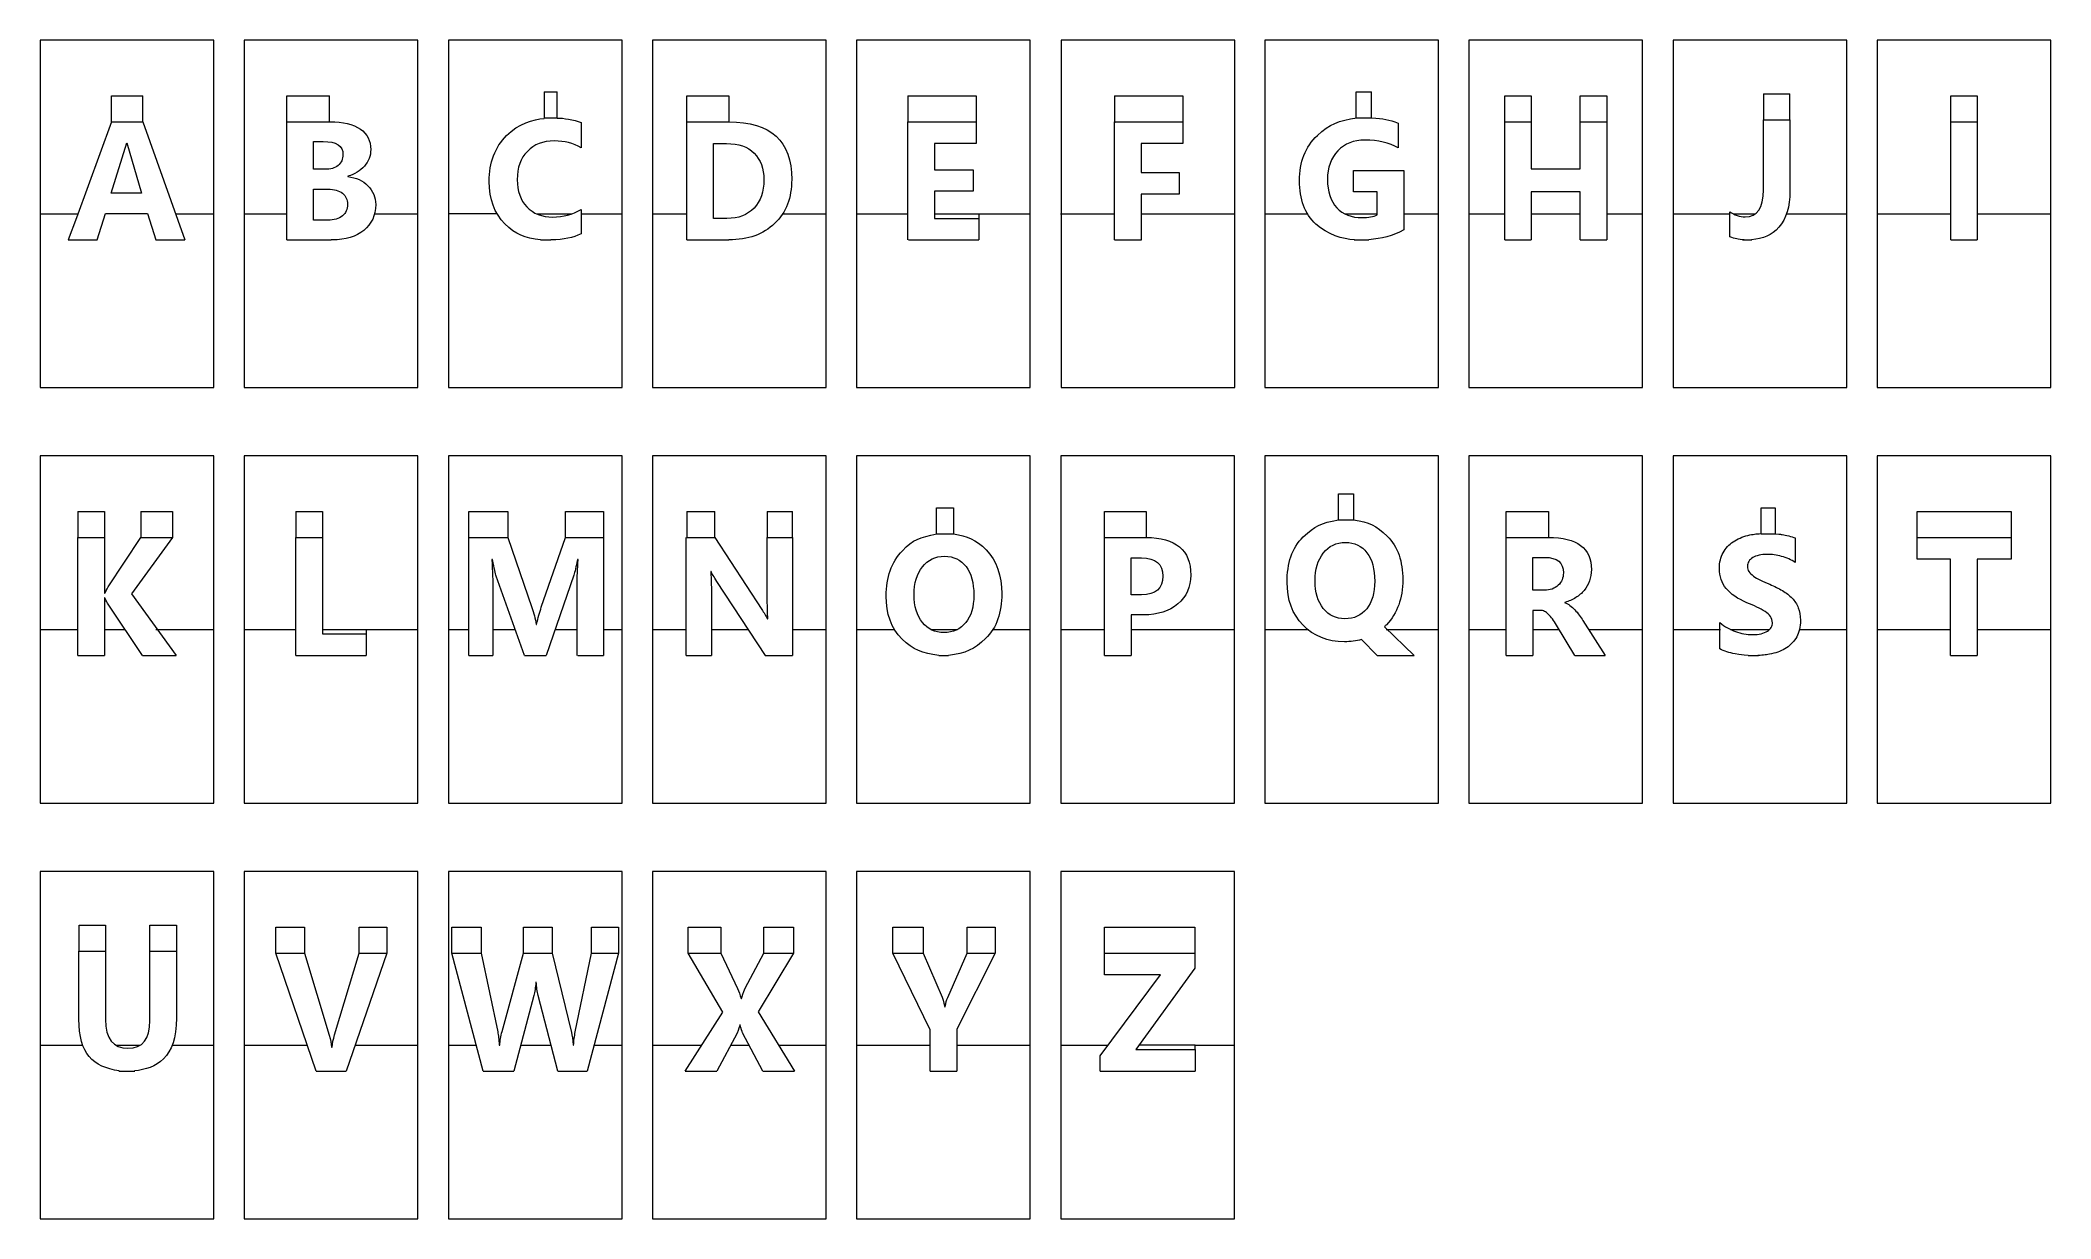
# Model space of a CAD drawing. Header units: centimetres. Extents: x 32.1 to 90.9, y -20.4 to 14.1.
import ezdxf

# ---------------------------------------------------------------- set-up
doc = ezdxf.new("R2010")
doc.units = ezdxf.units.CM
doc.header["$MEASUREMENT"] = 0
doc.layers.add('layer 1', color=7, linetype='Continuous')

msp = doc.modelspace()

# ---------------------------------------------------------------- linework, layer by layer
at = {"layer": 'layer 1', "color": 250, "lineweight": 20}
for points in [[(32.08187, 3.92493), (37.16187, 3.92493), (37.16187, 14.08493), (32.08187, 14.08493), (32.08187, 3.92493)], [(38.05492, 3.92493), (43.13492, 3.92493), (43.13492, 14.08493), (38.05492, 14.08493), (38.05492, 3.92493)], [(44.02797, 3.92493), (49.10797, 3.92493), (49.10797, 14.08493), (44.02797, 14.08493), (44.02797, 3.92493)], [(50.00102, 3.92493), (55.08102, 3.92493), (55.08102, 14.08493), (50.00102, 14.08493), (50.00102, 3.92493)], [(55.97407, 3.92493), (61.05407, 3.92493), (61.05407, 14.08493), (55.97407, 14.08493), (55.97407, 3.92493)], [(61.95688, 3.92493), (67.03688, 3.92493), (67.03688, 14.08493), (61.95688, 14.08493), (61.95688, 3.92493)], [(67.92016, 3.92493), (73.00016, 3.92493), (73.00016, 14.08493), (67.92016, 14.08493), (67.92016, 3.92493)], [(73.89321, 3.92493), (78.97321, 3.92493), (78.97321, 14.08493), (73.89321, 14.08493), (73.89321, 3.92493)], [(79.86626, 3.92493), (84.94626, 3.92493), (84.94626, 14.08493), (79.86626, 14.08493), (79.86626, 3.92493)], [(85.83931, 3.92493), (90.91931, 3.92493), (90.91931, 14.08493), (85.83931, 14.08493), (85.83931, 3.92493)], [(32.08187, -8.23643), (37.16187, -8.23643), (37.16187, 1.92357), (32.08187, 1.92357), (32.08187, -8.23643)], [(38.05492, -8.23643), (43.13492, -8.23643), (43.13492, 1.92357), (38.05492, 1.92357), (38.05492, -8.23643)], [(44.02797, -8.23643), (49.10797, -8.23643), (49.10797, 1.92357), (44.02797, 1.92357), (44.02797, -8.23643)], [(50.00102, -8.23643), (55.08102, -8.23643), (55.08102, 1.92357), (50.00102, 1.92357), (50.00102, -8.23643)], [(55.97407, -8.23643), (61.05407, -8.23643), (61.05407, 1.92357), (55.97407, 1.92357), (55.97407, -8.23643)], [(61.94711, -8.23643), (67.02711, -8.23643), (67.02711, 1.92357), (61.94711, 1.92357), (61.94711, -8.23643)], [(67.92016, -8.23643), (73.00016, -8.23643), (73.00016, 1.92357), (67.92016, 1.92357), (67.92016, -8.23643)], [(73.89321, -8.23643), (78.97321, -8.23643), (78.97321, 1.92357), (73.89321, 1.92357), (73.89321, -8.23643)], [(79.86626, -8.23643), (84.94626, -8.23643), (84.94626, 1.92357), (79.86626, 1.92357), (79.86626, -8.23643)], [(85.83931, -8.23643), (90.91931, -8.23643), (90.91931, 1.92357), (85.83931, 1.92357), (85.83931, -8.23643)], [(32.08187, -20.39778), (37.16187, -20.39778), (37.16187, -10.23778), (32.08187, -10.23778), (32.08187, -20.39778)], [(38.05492, -20.39778), (43.13492, -20.39778), (43.13492, -10.23778), (38.05492, -10.23778), (38.05492, -20.39778)], [(44.02797, -20.39778), (49.10797, -20.39778), (49.10797, -10.23778), (44.02797, -10.23778), (44.02797, -20.39778)], [(50.00101, -20.39778), (55.08101, -20.39778), (55.08101, -10.23778), (50.00101, -10.23778), (50.00101, -20.39778)], [(55.97406, -20.39778), (61.05406, -20.39778), (61.05406, -10.23778), (55.97406, -10.23778), (55.97406, -20.39778)], [(61.94711, -20.39778), (67.02711, -20.39778), (67.02711, -10.23778), (61.94711, -10.23778), (61.94711, -20.39778)]]:
    msp.add_lwpolyline(points, close=True, dxfattribs=at)
for points in [[(34.16467, 11.69733), (34.16467, 11.69733), (34.16467, 12.45933), (34.16467, 12.45933)], [(35.08754, 11.69733), (35.08754, 11.69733), (35.08754, 12.45933), (35.08754, 12.45933)], [(39.29952, 11.69733), (39.29952, 11.69733), (39.29952, 12.45933), (39.29952, 12.45933)], [(40.54412, 11.69733), (40.54412, 11.69733), (40.54412, 12.45933), (40.54412, 12.45933)], [(46.83044, 12.57786), (46.83044, 12.57786), (46.83044, 11.79893), (46.83044, 11.79893)], [(47.21144, 11.80739), (47.21144, 11.80739), (47.21144, 12.57786), (47.21144, 12.57786)], [(51.00855, 11.69733), (51.00855, 11.69733), (51.00855, 12.45933), (51.00855, 12.45933)], [(52.23622, 12.45933), (52.23622, 12.45933), (52.23622, 11.69733), (52.23622, 11.69733)], [(57.47267, 12.45933), (57.47267, 12.45933), (57.47267, 11.69733), (57.47267, 11.69733)], [(59.4708, 12.45933), (59.4708, 12.45933), (59.4708, 11.69733), (59.4708, 11.69733)], [(63.51792, 12.45961), (63.51792, 12.45961), (63.51792, 11.6685), (63.51792, 11.6685)], [(65.51539, 12.45961), (65.51539, 12.45961), (65.51539, 11.69761), (65.51539, 11.69761)], [(70.58888, 11.8117), (70.58888, 11.8117), (70.58888, 12.57803), (70.58888, 12.57803)], [(71.03777, 11.81603), (71.03777, 11.81603), (71.03777, 12.57803), (71.03777, 12.57803)], [(74.93819, 11.69761), (74.93819, 11.69761), (74.93819, 12.45961), (74.93819, 12.45961)], [(75.71695, 12.45961), (75.71695, 12.45961), (75.71695, 11.69761), (75.71695, 11.69761)], [(77.14783, 11.69761), (77.14783, 11.69761), (77.14947, 12.45961), (77.14947, 12.45961)], [(77.92823, 12.45961), (77.92823, 12.45961), (77.92823, 11.69761), (77.92823, 11.69761)], [(82.50864, 12.51964), (82.50864, 12.51964), (82.50864, 11.75764), (82.50864, 11.75764)], [(83.28411, 11.75764), (83.28411, 11.75764), (83.28411, 12.51964), (83.28411, 12.51964)], [(87.98993, 8.24294), (87.98993, 8.24294), (87.98993, 12.45961), (87.98993, 12.45961)], [(88.76869, 12.45961), (88.76869, 12.45961), (88.76869, 8.24294), (88.76869, 8.24294)], [(35.08754, 11.69733), (35.08754, 11.69733), (36.31521, 8.24293), (36.31521, 8.24293)], [(39.29952, 8.24293), (39.29952, 8.24293), (39.29952, 11.69733), (39.29952, 11.69733)], [(51.00855, 8.24293), (51.00855, 8.24293), (51.00855, 11.69733), (51.00855, 11.69733)], [(57.47267, 8.24293), (57.47267, 8.24293), (57.47267, 11.69733), (57.47267, 11.69733)], [(74.93819, 8.24294), (74.93819, 8.24294), (74.93819, 11.69761), (74.93819, 11.69761)], [(77.92823, 11.69761), (77.92823, 11.69761), (77.92823, 8.24294), (77.92823, 8.24294)], [(46.61877, 9.00493), (46.61877, 9.00493), (47.62631, 9.00493), (47.62631, 9.00493)], [(70.26403, 9.00494), (70.26403, 9.00494), (71.20767, 9.00494), (71.20767, 9.00494)], [(75.71695, 9.00494), (75.71695, 9.00494), (77.14783, 9.00494), (77.14783, 9.00494)], [(81.62314, 9.00494), (81.62314, 9.00494), (82.27501, 9.00494), (82.27501, 9.00494)], [(70.07088, 0.05529), (70.07088, 0.05529), (70.07088, 0.81729), (70.07088, 0.81729)], [(70.51526, 0.81729), (70.51526, 0.81729), (70.51526, 0.05529), (70.51526, 0.05529)], [(33.18564, 0.29825), (33.18564, 0.29825), (33.18564, -0.46375), (33.18564, -0.46375)], [(33.9644, 0.29825), (33.9644, 0.29825), (33.9644, -0.46375), (33.9644, -0.46375)], [(35.02689, 0.29825), (35.02689, 0.29825), (35.02689, -0.46375), (35.02689, -0.46375)], [(35.95447, 0.29825), (35.95447, 0.29825), (35.95447, -0.46375), (35.95447, -0.46375)], [(39.56618, 0.29825), (39.56618, 0.29825), (39.56618, -0.46375), (39.56618, -0.46375)], [(40.34492, 0.29825), (40.34492, 0.29825), (40.34492, -0.46375), (40.34492, -0.46375)], [(44.62562, -0.46375), (44.62562, -0.46375), (44.62562, 0.29825), (44.62562, 0.29825)], [(45.76536, 0.29825), (45.76536, 0.29825), (45.76536, -0.46375), (45.76536, -0.46375)], [(47.45202, -0.46375), (47.45202, -0.46375), (47.45202, 0.29825), (47.45202, 0.29825)], [(48.56298, 0.29825), (48.56298, 0.29825), (48.56298, -0.46375), (48.56298, -0.46375)], [(51.0092, 0.29825), (51.0092, 0.29825), (51.0092, -0.46375), (51.0092, -0.46375)], [(51.82558, -0.46375), (51.82558, -0.46375), (51.82558, 0.29825), (51.82558, 0.29825)], [(53.36007, 0.29825), (53.36007, 0.29825), (53.36007, -0.46375), (53.36007, -0.46375)], [(54.09525, -0.46375), (54.09525, -0.46375), (54.09525, 0.29825), (54.09525, 0.29825)], [(58.30819, -0.35882), (58.30819, -0.35882), (58.30819, 0.40318), (58.30819, 0.40318)], [(58.80798, 0.40318), (58.80798, 0.40318), (58.80798, -0.35882), (58.80798, -0.35882)], [(63.22443, -0.46375), (63.22443, -0.46375), (63.22443, 0.29825), (63.22443, 0.29825)], [(64.44393, 0.29825), (64.44393, 0.29825), (64.44393, -0.46375), (64.44393, -0.46375)], [(74.98385, -0.46375), (74.98385, -0.46375), (74.98385, 0.29825), (74.98385, 0.29825)], [(76.21734, 0.29825), (76.21734, 0.29825), (76.21734, -0.46375), (76.21734, -0.46375)], [(82.44802, -0.35543), (82.44802, -0.35543), (82.44802, 0.40657), (82.44802, 0.40657)], [(82.85587, 0.40657), (82.85587, 0.40657), (82.85587, -0.35543), (82.85587, -0.35543)], [(87.00889, -0.46375), (87.00889, -0.46375), (87.00889, 0.29825), (87.00889, 0.29825)], [(89.75546, 0.29825), (89.75546, 0.29825), (89.75546, -0.46375), (89.75546, -0.46375)], [(39.56617, -3.91842), (39.56617, -3.91842), (39.56617, -0.46375), (39.56617, -0.46375)], [(44.6256, -3.91842), (44.6256, -3.91842), (44.6256, -0.46375), (44.6256, -0.46375)], [(48.56298, -0.46375), (48.56298, -0.46375), (48.56298, -3.91842), (48.56298, -3.91842)], [(50.98679, -3.91842), (50.98679, -3.91842), (50.98679, -0.46375), (50.98679, -0.46375)], [(54.09525, -0.46375), (54.09525, -0.46375), (54.09525, -3.91842), (54.09525, -3.91842)], [(63.2244, -3.91842), (63.2244, -3.91842), (63.2244, -0.46375), (63.2244, -0.46375)], [(74.98383, -3.91842), (74.98383, -3.91842), (74.98383, -0.46375), (74.98383, -0.46375)], [(33.9644, -3.15642), (33.9644, -3.15642), (34.57128, -3.15642), (34.57128, -3.15642)], [(45.32706, -3.15642), (45.32706, -3.15642), (45.9928, -3.15642), (45.9928, -3.15642)], [(47.14876, -3.15642), (47.14876, -3.15642), (47.79409, -3.15642), (47.79409, -3.15642)], [(51.72196, -3.15642), (51.72196, -3.15642), (52.79633, -3.15642), (52.79633, -3.15642)], [(58.14448, -3.15642), (58.14448, -3.15642), (58.92495, -3.15642), (58.92495, -3.15642)], [(75.76259, -3.15642), (75.76259, -3.15642), (76.54695, -3.15642), (76.54695, -3.15642)], [(81.5443, -3.15642), (81.5443, -3.15642), (82.69067, -3.15642), (82.69067, -3.15642)], [(33.21731, -12.56507), (33.21731, -12.56507), (33.21731, -11.80307), (33.21731, -11.80307)], [(33.99525, -11.80307), (33.99525, -11.80307), (33.99525, -12.56507), (33.99525, -12.56507)], [(35.29374, -12.56507), (35.29374, -12.56507), (35.29374, -11.80307), (35.29374, -11.80307)], [(36.07168, -11.80307), (36.07168, -11.80307), (36.07168, -12.56507), (36.07168, -12.56507)], [(38.9782, -12.6251), (38.9782, -12.6251), (38.9782, -11.8631), (38.9782, -11.8631)], [(39.81699, -11.8631), (39.81699, -11.8631), (39.81699, -12.6251), (39.81699, -12.6251)], [(41.41152, -12.6251), (41.41152, -12.6251), (41.41152, -11.8631), (41.41152, -11.8631)], [(42.22646, -11.8631), (42.22646, -11.8631), (42.22646, -12.6251), (42.22646, -12.6251)], [(44.13218, -12.6251), (44.13218, -12.6251), (44.13218, -11.8631), (44.13218, -11.8631)], [(44.98249, -11.8631), (44.98249, -11.8631), (44.98249, -12.6251), (44.98249, -12.6251)], [(46.22587, -12.6251), (46.22587, -12.6251), (46.22587, -11.8631), (46.22587, -11.8631)], [(47.05891, -11.8631), (47.05891, -11.8631), (47.05891, -12.6251), (47.05891, -12.6251)], [(48.21665, -12.6251), (48.21665, -12.6251), (48.21665, -11.8631), (48.21665, -11.8631)], [(49.00376, -11.8631), (49.00376, -11.8631), (49.00376, -12.6251), (49.00376, -12.6251)], [(51.04847, -12.6251), (51.04847, -12.6251), (51.04847, -11.8631), (51.04847, -11.8631)], [(51.99497, -11.8631), (51.99497, -11.8631), (51.99497, -12.6251), (51.99497, -12.6251)], [(53.25976, -12.6251), (53.25976, -12.6251), (53.25976, -11.8631), (53.25976, -11.8631)], [(54.12732, -11.8631), (54.12732, -11.8631), (54.12732, -12.6251), (54.12732, -12.6251)], [(57.02892, -12.6251), (57.02892, -12.6251), (57.02892, -11.8631), (57.02892, -11.8631)], [(57.91787, -11.8631), (57.91787, -11.8631), (57.91787, -12.6251), (57.91787, -12.6251)], [(59.20484, -12.6251), (59.20484, -12.6251), (59.20484, -11.8631), (59.20484, -11.8631)], [(60.02801, -11.8631), (60.02801, -11.8631), (60.02801, -12.6251), (60.02801, -12.6251)], [(63.2232, -12.6251), (63.2232, -12.6251), (63.2232, -11.8631), (63.2232, -11.8631)], [(65.87356, -11.8631), (65.87356, -11.8631), (65.87356, -12.6251), (65.87356, -12.6251)], [(40.15414, -16.07977), (40.15414, -16.07977), (38.97819, -12.6251), (38.97819, -12.6251)], [(42.22645, -12.6251), (42.22645, -12.6251), (41.0357, -16.07977), (41.0357, -16.07977)], [(45.04004, -16.07977), (45.04004, -16.07977), (44.13217, -12.6251), (44.13217, -12.6251)], [(49.00375, -12.6251), (49.00375, -12.6251), (48.09012, -16.07977), (48.09012, -16.07977)], [(34.29149, -15.31777), (34.29149, -15.31777), (35.00813, -15.31777), (35.00813, -15.31777)], [(40.60125, -15.31777), (40.60125, -15.31777), (40.62833, -15.31777), (40.62833, -15.31777)], [(46.14103, -15.31777), (46.14103, -15.31777), (47.0304, -15.31777), (47.0304, -15.31777)], [(52.29028, -15.31777), (52.29028, -15.31777), (52.83013, -15.31777), (52.83013, -15.31777)]]:
    msp.add_open_spline(points, degree=3, dxfattribs=at)
at = {"layer": 'layer 1', "color": 140, "lineweight": 20}
for points in [[(34.16467, 12.45933), (34.16467, 12.45933), (35.08754, 12.45933), (35.08754, 12.45933)], [(39.29952, 12.45933), (39.29952, 12.45933), (40.54412, 12.45933), (40.54412, 12.45933)], [(46.83044, 12.57786), (46.83044, 12.57786), (47.21144, 12.57786), (47.21144, 12.57786)], [(51.00855, 12.45933), (51.00855, 12.45933), (52.23622, 12.45933), (52.23622, 12.45933)], [(57.47267, 12.45933), (57.47267, 12.45933), (59.4708, 12.45933), (59.4708, 12.45933)], [(63.51792, 12.45961), (63.51792, 12.45961), (65.51539, 12.45961), (65.51539, 12.45961)], [(70.58888, 12.57803), (70.58888, 12.57803), (71.03777, 12.57803), (71.03777, 12.57803)], [(74.93819, 12.45961), (74.93819, 12.45961), (75.71695, 12.45961), (75.71695, 12.45961)], [(77.14947, 12.45961), (77.14947, 12.45961), (77.92823, 12.45961), (77.92823, 12.45961)], [(82.50864, 12.51964), (82.50864, 12.51964), (83.28411, 12.51964), (83.28411, 12.51964)], [(87.98993, 12.45961), (87.98993, 12.45961), (88.76869, 12.45961), (88.76869, 12.45961)], [(32.08187, 9.00493), (32.08187, 9.00493), (33.18254, 9.00493), (33.18254, 9.00493)], [(36.04427, 9.00493), (36.04427, 9.00493), (37.16187, 9.00493), (37.16187, 9.00493)], [(38.05492, 9.00493), (38.05492, 9.00493), (39.29952, 9.00493), (39.29952, 9.00493)], [(41.86492, 9.00493), (41.86492, 9.00493), (43.13492, 9.00493), (43.13492, 9.00493)], [(45.45037, 9.00493), (45.45037, 9.00493), (44.02797, 9.00493), (44.02797, 9.00493)], [(47.91417, 9.00493), (47.91417, 9.00493), (49.10797, 9.00493), (49.10797, 9.00493)], [(50.00102, 9.00493), (50.00102, 9.00493), (51.00855, 9.00493), (51.00855, 9.00493)], [(53.81102, 9.00493), (53.81102, 9.00493), (55.08102, 9.00493), (55.08102, 9.00493)], [(55.97407, 9.00493), (55.97407, 9.00493), (57.47267, 9.00493), (57.47267, 9.00493)], [(59.547, 9.00493), (59.547, 9.00493), (61.05407, 9.00493), (61.05407, 9.00493)], [(61.93734, 9.00494), (61.93734, 9.00494), (63.51792, 9.00494), (63.51792, 9.00494)], [(64.29668, 9.00494), (64.29668, 9.00494), (67.03688, 9.00494), (67.03688, 9.00494)], [(67.92016, 9.00494), (67.92016, 9.00494), (69.16819, 9.00494), (69.16819, 9.00494)], [(71.98643, 9.00494), (71.98643, 9.00494), (73.00016, 9.00494), (73.00016, 9.00494)], [(73.89321, 9.00494), (73.89321, 9.00494), (74.93819, 9.00494), (74.93819, 9.00494)], [(77.92823, 9.00494), (77.92823, 9.00494), (78.97321, 9.00494), (78.97321, 9.00494)], [(79.86626, 9.00494), (79.86626, 9.00494), (81.52841, 9.00494), (81.52841, 9.00494)], [(83.17881, 9.00494), (83.17881, 9.00494), (84.94626, 9.00494), (84.94626, 9.00494)], [(85.83931, 9.00494), (85.83931, 9.00494), (87.98993, 9.00494), (87.98993, 9.00494)], [(88.76869, 9.00494), (88.76869, 9.00494), (90.91931, 9.00494), (90.91931, 9.00494)], [(32.90314, 8.24293), (32.90314, 8.24293), (33.74981, 8.24293), (33.74981, 8.24293)], [(35.46854, 8.24293), (35.46854, 8.24293), (36.31521, 8.24293), (36.31521, 8.24293)], [(39.29952, 8.24293), (39.29952, 8.24293), (40.59492, 8.24293), (40.59492, 8.24293)], [(46.72037, 8.24293), (46.72037, 8.24293), (47.02517, 8.24293), (47.02517, 8.24293)], [(51.00855, 8.24293), (51.00855, 8.24293), (52.23622, 8.24293), (52.23622, 8.24293)], [(57.4896, 8.24293), (57.4896, 8.24293), (59.547, 8.24293), (59.547, 8.24293)], [(63.51792, 8.24294), (63.51792, 8.24294), (64.31341, 8.24294), (64.31341, 8.24294)], [(70.53319, 8.24294), (70.53319, 8.24294), (70.95836, 8.24294), (70.95836, 8.24294)], [(74.93819, 8.24294), (74.93819, 8.24294), (75.71695, 8.24294), (75.71695, 8.24294)], [(77.14947, 8.24294), (77.14947, 8.24294), (77.92823, 8.24294), (77.92823, 8.24294)], [(81.91082, 8.24771), (81.91082, 8.24771), (82.17323, 8.24892), (82.17323, 8.24892)], [(87.98993, 8.24294), (87.98993, 8.24294), (88.76869, 8.24294), (88.76869, 8.24294)], [(70.07088, 0.81729), (70.07088, 0.81729), (70.51526, 0.81729), (70.51526, 0.81729)], [(33.18564, 0.29825), (33.18564, 0.29825), (33.9644, 0.29825), (33.9644, 0.29825)], [(35.02689, 0.29825), (35.02689, 0.29825), (35.95447, 0.29825), (35.95447, 0.29825)], [(39.56618, 0.29825), (39.56618, 0.29825), (40.34492, 0.29825), (40.34492, 0.29825)], [(44.62562, 0.29825), (44.62562, 0.29825), (45.76536, 0.29825), (45.76536, 0.29825)], [(47.45202, 0.29825), (47.45202, 0.29825), (48.56298, 0.29825), (48.56298, 0.29825)], [(51.0092, 0.29825), (51.0092, 0.29825), (51.82558, 0.29825), (51.82558, 0.29825)], [(53.36007, 0.29825), (53.36007, 0.29825), (54.09525, 0.29825), (54.09525, 0.29825)], [(58.30819, 0.40318), (58.30819, 0.40318), (58.80798, 0.40318), (58.80798, 0.40318)], [(63.22443, 0.29825), (63.22443, 0.29825), (64.44393, 0.29825), (64.44393, 0.29825)], [(74.98385, 0.29825), (74.98385, 0.29825), (76.21734, 0.29825), (76.21734, 0.29825)], [(82.44802, 0.40657), (82.44802, 0.40657), (82.85587, 0.40657), (82.85587, 0.40657)], [(87.00889, 0.29825), (87.00889, 0.29825), (89.75546, 0.29825), (89.75546, 0.29825)], [(32.08187, -3.15642), (32.08187, -3.15642), (33.18564, -3.15642), (33.18564, -3.15642)], [(35.46838, -3.15642), (35.46838, -3.15642), (37.16187, -3.15642), (37.16187, -3.15642)], [(38.05492, -3.15642), (38.05492, -3.15642), (39.56617, -3.15642), (39.56617, -3.15642)], [(41.62367, -3.15642), (41.62367, -3.15642), (43.13492, -3.15642), (43.13492, -3.15642)], [(44.02797, -3.15642), (44.02797, -3.15642), (44.6256, -3.15642), (44.6256, -3.15642)], [(48.56298, -3.15642), (48.56298, -3.15642), (49.10797, -3.15642), (49.10797, -3.15642)], [(50.00102, -3.15642), (50.00102, -3.15642), (50.98679, -3.15642), (50.98679, -3.15642)], [(54.09525, -3.15642), (54.09525, -3.15642), (55.08102, -3.15642), (55.08102, -3.15642)], [(55.97407, -3.15642), (55.97407, -3.15642), (57.0821, -3.15642), (57.0821, -3.15642)], [(59.96163, -3.15642), (59.96163, -3.15642), (61.05407, -3.15642), (61.05407, -3.15642)], [(61.94711, -3.15642), (61.94711, -3.15642), (63.2244, -3.15642), (63.2244, -3.15642)], [(64.00316, -3.15642), (64.00316, -3.15642), (67.02711, -3.15642), (67.02711, -3.15642)], [(67.92016, -3.15642), (67.92016, -3.15642), (69.17243, -3.15642), (69.17243, -3.15642)], [(71.46557, -3.15642), (71.46557, -3.15642), (73.00016, -3.15642), (73.00016, -3.15642)], [(73.89321, -3.15642), (73.89321, -3.15642), (74.98383, -3.15642), (74.98383, -3.15642)], [(77.39545, -3.15642), (77.39545, -3.15642), (78.97321, -3.15642), (78.97321, -3.15642)], [(79.86626, -3.15642), (79.86626, -3.15642), (81.24934, -3.15642), (81.24934, -3.15642)], [(83.56433, -3.15642), (83.56433, -3.15642), (84.94626, -3.15642), (84.94626, -3.15642)], [(85.83931, -3.15642), (85.83931, -3.15642), (87.98911, -3.15642), (87.98911, -3.15642)], [(88.76951, -3.15642), (88.76951, -3.15642), (90.91931, -3.15642), (90.91931, -3.15642)], [(33.18564, -3.91842), (33.18564, -3.91842), (33.9644, -3.91842), (33.9644, -3.91842)], [(35.07456, -3.91842), (35.07456, -3.91842), (36.05809, -3.91842), (36.05809, -3.91842)], [(39.56617, -3.91842), (39.56617, -3.91842), (41.62367, -3.91842), (41.62367, -3.91842)], [(44.6256, -3.91842), (44.6256, -3.91842), (45.32706, -3.91842), (45.32706, -3.91842)], [(46.24973, -3.91842), (46.24973, -3.91842), (46.88622, -3.91842), (46.88622, -3.91842)], [(47.81149, -3.91842), (47.81149, -3.91842), (48.56298, -3.91842), (48.56298, -3.91842)], [(50.98679, -3.91842), (50.98679, -3.91842), (51.72196, -3.91842), (51.72196, -3.91842)], [(53.29816, -3.91842), (53.29816, -3.91842), (54.09525, -3.91842), (54.09525, -3.91842)], [(58.3791, -3.91842), (58.3791, -3.91842), (58.66158, -3.91842), (58.66158, -3.91842)], [(63.2244, -3.91842), (63.2244, -3.91842), (64.00316, -3.91842), (64.00316, -3.91842)], [(71.20355, -3.91842), (71.20355, -3.91842), (72.29233, -3.91842), (72.29233, -3.91842)], [(74.98383, -3.91842), (74.98383, -3.91842), (75.76259, -3.91842), (75.76259, -3.91842)], [(76.9887, -3.91842), (76.9887, -3.91842), (77.88259, -3.91842), (77.88259, -3.91842)], [(82.06094, -3.91842), (82.06094, -3.91842), (82.36141, -3.91842), (82.36141, -3.91842)], [(87.98911, -3.91842), (87.98911, -3.91842), (88.76951, -3.91842), (88.76951, -3.91842)], [(33.21731, -11.80307), (33.21731, -11.80307), (33.99525, -11.80307), (33.99525, -11.80307)], [(35.29374, -11.80307), (35.29374, -11.80307), (36.07168, -11.80307), (36.07168, -11.80307)], [(38.9782, -11.8631), (38.9782, -11.8631), (39.81699, -11.8631), (39.81699, -11.8631)], [(41.41152, -11.8631), (41.41152, -11.8631), (42.22646, -11.8631), (42.22646, -11.8631)], [(44.13218, -11.8631), (44.13218, -11.8631), (44.98249, -11.8631), (44.98249, -11.8631)], [(46.22587, -11.8631), (46.22587, -11.8631), (47.05891, -11.8631), (47.05891, -11.8631)], [(48.21665, -11.8631), (48.21665, -11.8631), (49.00376, -11.8631), (49.00376, -11.8631)], [(51.04847, -11.8631), (51.04847, -11.8631), (51.99497, -11.8631), (51.99497, -11.8631)], [(53.25976, -11.8631), (53.25976, -11.8631), (54.12732, -11.8631), (54.12732, -11.8631)], [(57.02892, -11.8631), (57.02892, -11.8631), (57.91787, -11.8631), (57.91787, -11.8631)], [(59.20484, -11.8631), (59.20484, -11.8631), (60.02801, -11.8631), (60.02801, -11.8631)], [(63.2232, -11.8631), (63.2232, -11.8631), (65.87356, -11.8631), (65.87356, -11.8631)], [(32.08187, -15.31777), (32.08187, -15.31777), (33.32529, -15.31777), (33.32529, -15.31777)], [(35.94093, -15.31777), (35.94093, -15.31777), (37.16187, -15.31777), (37.16187, -15.31777)], [(38.05492, -15.31777), (38.05492, -15.31777), (39.88789, -15.31777), (39.88789, -15.31777)], [(41.29834, -15.31777), (41.29834, -15.31777), (43.13492, -15.31777), (43.13492, -15.31777)], [(44.02797, -15.31777), (44.02797, -15.31777), (44.83979, -15.31777), (44.83979, -15.31777)], [(48.29164, -15.31777), (48.29164, -15.31777), (49.10797, -15.31777), (49.10797, -15.31777)], [(50.00101, -15.31777), (50.00101, -15.31777), (51.43997, -15.31777), (51.43997, -15.31777)], [(53.69018, -15.31777), (53.69018, -15.31777), (55.08101, -15.31777), (55.08101, -15.31777)], [(55.97406, -15.31777), (55.97406, -15.31777), (58.1251, -15.31777), (58.1251, -15.31777)], [(58.90303, -15.31777), (58.90303, -15.31777), (61.05406, -15.31777), (61.05406, -15.31777)], [(61.94711, -15.31777), (61.94711, -15.31777), (63.31188, -15.31777), (63.31188, -15.31777)], [(65.87852, -15.31777), (65.87852, -15.31777), (67.02711, -15.31777), (67.02711, -15.31777)], [(34.38373, -16.07977), (34.38373, -16.07977), (34.85072, -16.07977), (34.85072, -16.07977)], [(40.15414, -16.07977), (40.15414, -16.07977), (41.03804, -16.07977), (41.03804, -16.07977)], [(45.04004, -16.07977), (45.04004, -16.07977), (45.93887, -16.07977), (45.93887, -16.07977)], [(47.22748, -16.07977), (47.22748, -16.07977), (48.09012, -16.07977), (48.09012, -16.07977)], [(50.9547, -16.07977), (50.9547, -16.07977), (51.88231, -16.07977), (51.88231, -16.07977)], [(53.23342, -16.07977), (53.23342, -16.07977), (54.15609, -16.07977), (54.15609, -16.07977)], [(58.1251, -16.07977), (58.1251, -16.07977), (58.90303, -16.07977), (58.90303, -16.07977)], [(63.0957, -16.07977), (63.0957, -16.07977), (65.87852, -16.07977), (65.87852, -16.07977)]]:
    msp.add_open_spline(points, degree=3, dxfattribs=at)
at = {"layer": 'layer 1', "color": 250, "lineweight": 20}
for points, knots in [([(46.72037, 8.24293), (46.28011, 8.30219), (45.98377, 8.39533), (45.67897, 8.70859), (45.67897, 8.70859), (45.37417, 9.02186), (45.22177, 9.43673), (45.22177, 9.95319), (45.22177, 9.95319), (45.22177, 10.50353), (45.39111, 10.95226), (45.72977, 11.29939), (45.72977, 11.29939), (46.07691, 11.63806), (46.50871, 11.77353), (46.83044, 11.79893)], [0, 0, 0, 0, 0.2, 0.2, 0.2, 0.2, 0.4, 0.4, 0.4, 0.4, 0.6, 0.6, 0.6, 0.6, 1, 1, 1, 1]), ([(47.21144, 11.80739), (47.38924, 11.80739), (47.68557, 11.76506), (47.91417, 11.68039), (47.91417, 11.68039), (47.91417, 11.68039), (47.91417, 10.93533), (47.91417, 10.93533), (47.91417, 10.93533), (47.68557, 11.07079), (47.42311, 11.13853), (47.12677, 11.13853), (47.12677, 11.13853), (46.79657, 11.13853), (46.53411, 11.03693), (46.33937, 10.83373), (46.33937, 10.83373), (46.13617, 10.63053), (46.04304, 10.35959), (46.04304, 10.00399), (46.04304, 10.00399), (46.04304, 9.67379), (46.13617, 9.40286), (46.32244, 9.20813), (46.32244, 9.20813), (46.50871, 9.01339), (46.76271, 8.91179), (47.08444, 8.91179), (47.08444, 8.91179), (47.38077, 8.91179), (47.66017, 8.98799), (47.91417, 9.13193), (47.91417, 9.13193), (47.91417, 9.13193), (47.91417, 8.42073), (47.91417, 8.42073), (47.91417, 8.42073), (47.66017, 8.30219), (47.42311, 8.25139), (47.02517, 8.24293)], [0, 0, 0, 0, 0.09090909, 0.09090909, 0.09090909, 0.09090909, 0.18181818, 0.18181818, 0.18181818, 0.18181818, 0.27272727, 0.27272727, 0.27272727, 0.27272727, 0.36363636, 0.36363636, 0.36363636, 0.36363636, 0.45454545, 0.45454545, 0.45454545, 0.45454545, 0.54545455, 0.54545455, 0.54545455, 0.54545455, 0.63636364, 0.63636364, 0.63636364, 0.63636364, 0.72727273, 0.72727273, 0.72727273, 0.72727273, 0.81818182, 0.81818182, 0.81818182, 0.81818182, 1, 1, 1, 1]), ([(70.54242, 8.24741), (70.20297, 8.25601), (69.74457, 8.39827), (69.41414, 8.70271), (69.41414, 8.70271), (69.08779, 9.00339), (68.93389, 9.43378), (68.93389, 9.97324), (68.93389, 9.97324), (68.93389, 10.51599), (69.1026, 10.96516), (69.45937, 11.3005), (69.45937, 11.3005), (69.8139, 11.63374), (70.07738, 11.73026), (70.61575, 11.81603)], [0, 0, 0, 0, 0.2, 0.2, 0.2, 0.2, 0.4, 0.4, 0.4, 0.4, 0.6, 0.6, 0.6, 0.6, 1, 1, 1, 1]), ([(71.03777, 11.81603), (71.40911, 11.78814), (71.53706, 11.76149), (71.82443, 11.66233), (71.82443, 11.66233), (71.82443, 11.66233), (71.82443, 10.93209), (71.82443, 10.93209), (71.82443, 10.93209), (71.55799, 11.08669), (71.23234, 11.16317), (70.84666, 11.16317), (70.84666, 11.16317), (70.52348, 11.16317), (70.26115, 11.05873), (70.05803, 10.84903), (70.05803, 10.84903), (69.85409, 10.63934), (69.75294, 10.35974), (69.75294, 10.00942), (69.75294, 10.00942), (69.75294, 9.65499), (69.84422, 9.38033), (70.02596, 9.18543), (70.02596, 9.18543), (70.20852, 8.99136), (70.4544, 8.89432), (70.76443, 8.89432), (70.76443, 8.89432), (70.9511, 8.89432), (71.09912, 8.92064), (71.20767, 8.97327), (71.20767, 8.97327), (71.20767, 8.97327), (71.20767, 9.64841), (71.20767, 9.64841), (71.20767, 9.64841), (71.20767, 9.64841), (70.5169, 9.64841), (70.5169, 9.64841), (70.5169, 9.64841), (70.5169, 9.64841), (70.5169, 10.2701), (70.5169, 10.2701), (70.5169, 10.2701), (70.5169, 10.2701), (71.98643, 10.2701), (71.98643, 10.2701), (71.98643, 10.2701), (71.98643, 10.2701), (71.98643, 8.53249), (71.98643, 8.53249), (71.98643, 8.53249), (71.64993, 8.3543), (71.35019, 8.2803), (70.95836, 8.24855)], [0, 0, 0, 0, 0.06666667, 0.06666667, 0.06666667, 0.06666667, 0.13333333, 0.13333333, 0.13333333, 0.13333333, 0.2, 0.2, 0.2, 0.2, 0.26666667, 0.26666667, 0.26666667, 0.26666667, 0.33333333, 0.33333333, 0.33333333, 0.33333333, 0.4, 0.4, 0.4, 0.4, 0.46666667, 0.46666667, 0.46666667, 0.46666667, 0.53333333, 0.53333333, 0.53333333, 0.53333333, 0.6, 0.6, 0.6, 0.6, 0.66666667, 0.66666667, 0.66666667, 0.66666667, 0.73333333, 0.73333333, 0.73333333, 0.73333333, 0.8, 0.8, 0.8, 0.8, 0.86666667, 0.86666667, 0.86666667, 0.86666667, 1, 1, 1, 1]), ([(34.16467, 11.69733), (34.16467, 11.69733), (33.14021, 8.8864), (33.14021, 8.8864), (33.14021, 8.8864), (33.14021, 8.8864), (32.90314, 8.24293), (32.90314, 8.24293)], [0, 0, 0, 0, 0.33333333, 0.33333333, 0.33333333, 0.33333333, 1, 1, 1, 1]), ([(40.56105, 11.69733), (40.56105, 11.69733), (40.56105, 11.69733), (40.56105, 11.69733), (40.56105, 11.69733), (40.94205, 11.69733), (41.23838, 11.6296), (41.45005, 11.48567), (41.45005, 11.48567), (41.65325, 11.34173), (41.75485, 11.147), (41.75485, 10.88453), (41.75485, 10.88453), (41.75485, 10.69827), (41.69558, 10.5374), (41.56858, 10.40193), (41.56858, 10.40193), (41.44158, 10.258), (41.28072, 10.16487), (41.08598, 10.1056), (41.08598, 10.1056), (41.08598, 10.1056), (41.08598, 10.09713), (41.08598, 10.09713), (41.08598, 10.09713), (41.33152, 10.06327), (41.52625, 9.9786), (41.67018, 9.8262), (41.67018, 9.8262), (41.82258, 9.6738), (41.89878, 9.48753), (41.89878, 9.27587), (41.89878, 9.27587), (41.89878, 8.95413), (41.78025, 8.7086), (41.55165, 8.52233), (41.55165, 8.52233), (41.33152, 8.33607), (41.01825, 8.24293), (40.62878, 8.24293), (40.62878, 8.24293), (40.62878, 8.24293), (40.59492, 8.24293), (40.59492, 8.24293)], [0, 0, 0, 0, 0.08333333, 0.08333333, 0.08333333, 0.08333333, 0.16666667, 0.16666667, 0.16666667, 0.16666667, 0.25, 0.25, 0.25, 0.25, 0.33333333, 0.33333333, 0.33333333, 0.33333333, 0.41666667, 0.41666667, 0.41666667, 0.41666667, 0.5, 0.5, 0.5, 0.5, 0.58333333, 0.58333333, 0.58333333, 0.58333333, 0.66666667, 0.66666667, 0.66666667, 0.66666667, 0.75, 0.75, 0.75, 0.75, 0.83333333, 0.83333333, 0.83333333, 0.83333333, 1, 1, 1, 1]), ([(52.23622, 11.69733), (53.46389, 11.69733), (54.07349, 11.13853), (54.07349, 10.01246), (54.07349, 10.01246), (54.07349, 9.47059), (53.91262, 9.04726), (53.57395, 8.72553), (53.57395, 8.72553), (53.24375, 8.40379), (52.79502, 8.24293), (52.23622, 8.24293)], [0, 0, 0, 0, 0.25, 0.25, 0.25, 0.25, 0.5, 0.5, 0.5, 0.5, 1, 1, 1, 1]), ([(59.4708, 11.69733), (59.4708, 11.69733), (59.4708, 11.06233), (59.4708, 11.06233), (59.4708, 11.06233), (59.4708, 11.06233), (58.2516, 11.06233), (58.2516, 11.06233), (58.2516, 11.06233), (58.2516, 11.06233), (58.2516, 10.29187), (58.2516, 10.29187), (58.2516, 10.29187), (58.2516, 10.29187), (59.38614, 10.29187), (59.38614, 10.29187), (59.38614, 10.29187), (59.38614, 10.29187), (59.38614, 9.66533), (59.38614, 9.66533), (59.38614, 9.66533), (59.38614, 9.66533), (58.2516, 9.66533), (58.2516, 9.66533), (58.2516, 9.66533), (58.2516, 9.66533), (58.2516, 8.86947), (58.2516, 8.86947), (58.2516, 8.86947), (58.2516, 8.86947), (59.547, 8.86947), (59.547, 8.86947), (59.547, 8.86947), (59.547, 8.86947), (59.547, 8.24293), (59.547, 8.24293)], [0, 0, 0, 0, 0.1, 0.1, 0.1, 0.1, 0.2, 0.2, 0.2, 0.2, 0.3, 0.3, 0.3, 0.3, 0.4, 0.4, 0.4, 0.4, 0.5, 0.5, 0.5, 0.5, 0.6, 0.6, 0.6, 0.6, 0.7, 0.7, 0.7, 0.7, 0.8, 0.8, 0.8, 0.8, 1, 1, 1, 1]), ([(75.71695, 11.69761), (75.71695, 11.69761), (75.71695, 10.31936), (75.71695, 10.31936), (75.71695, 10.31936), (75.71695, 10.31936), (77.14783, 10.31936), (77.14783, 10.31936), (77.14783, 10.31936), (77.14783, 10.31936), (77.14783, 11.69761), (77.14783, 11.69761)], [0, 0, 0, 0, 0.25, 0.25, 0.25, 0.25, 0.5, 0.5, 0.5, 0.5, 1, 1, 1, 1]), ([(81.94701, 8.24294), (81.76585, 8.25786), (81.68219, 8.27419), (81.52841, 8.33669), (81.52841, 8.33669), (81.52841, 8.33669), (81.52841, 9.06693), (81.52841, 9.06693), (81.52841, 9.06693), (81.66163, 8.96578), (81.81047, 8.91479), (81.97659, 8.91479), (81.97659, 8.91479), (82.33102, 8.91479), (82.50864, 9.17877), (82.50864, 9.70507), (82.50864, 9.70507), (82.50864, 9.70507), (82.50864, 11.75764), (82.50864, 11.75764)], [0, 0, 0, 0, 0.16666667, 0.16666667, 0.16666667, 0.16666667, 0.33333333, 0.33333333, 0.33333333, 0.33333333, 0.5, 0.5, 0.5, 0.5, 0.66666667, 0.66666667, 0.66666667, 0.66666667, 1, 1, 1, 1]), ([(83.28411, 11.75764), (83.28411, 11.75764), (83.28411, 9.67382), (83.28411, 9.67382), (83.28411, 9.67382), (83.28411, 9.21084), (83.17697, 8.85743), (82.96258, 8.61135), (82.96258, 8.61135), (82.74854, 8.36568), (82.50301, 8.28847), (82.15858, 8.24713)], [0, 0, 0, 0, 0.25, 0.25, 0.25, 0.25, 0.5, 0.5, 0.5, 0.5, 1, 1, 1, 1]), ([(35.04521, 9.60606), (35.04521, 9.60606), (34.61341, 11.07926), (34.61341, 11.07926), (34.61341, 11.07926), (34.61341, 11.07926), (34.15621, 9.60606), (34.15621, 9.60606), (34.15621, 9.60606), (34.15621, 9.60606), (35.04521, 9.60606), (35.04521, 9.60606)], [0, 0, 0, 0, 0.25, 0.25, 0.25, 0.25, 0.5, 0.5, 0.5, 0.5, 1, 1, 1, 1]), ([(40.07845, 11.1216), (40.07845, 11.1216), (40.07845, 10.3088), (40.07845, 10.3088), (40.07845, 10.3088), (40.07845, 10.3088), (40.41712, 10.3088), (40.41712, 10.3088), (40.41712, 10.3088), (40.57798, 10.3088), (40.70498, 10.34267), (40.79812, 10.41887), (40.79812, 10.41887), (40.89125, 10.50353), (40.94205, 10.60513), (40.94205, 10.7406), (40.94205, 10.7406), (40.94205, 10.9946), (40.74732, 11.1216), (40.36632, 11.1216), (40.36632, 11.1216), (40.36632, 11.1216), (40.07845, 11.1216), (40.07845, 11.1216)], [0, 0, 0, 0, 0.14285714, 0.14285714, 0.14285714, 0.14285714, 0.28571429, 0.28571429, 0.28571429, 0.28571429, 0.42857143, 0.42857143, 0.42857143, 0.42857143, 0.57142857, 0.57142857, 0.57142857, 0.57142857, 0.71428571, 0.71428571, 0.71428571, 0.71428571, 1, 1, 1, 1]), ([(51.78749, 11.06233), (51.78749, 11.06233), (51.78749, 8.86946), (51.78749, 8.86946), (51.78749, 8.86946), (51.78749, 8.86946), (52.17695, 8.86946), (52.17695, 8.86946), (52.17695, 8.86946), (52.51562, 8.86946), (52.77809, 8.97106), (52.97282, 9.17426), (52.97282, 9.17426), (53.15909, 9.37746), (53.26069, 9.65686), (53.26069, 10.00399), (53.26069, 10.00399), (53.26069, 10.33419), (53.15909, 10.58819), (52.97282, 10.78293), (52.97282, 10.78293), (52.78655, 10.96919), (52.51562, 11.06233), (52.16849, 11.06233), (52.16849, 11.06233), (52.16849, 11.06233), (51.78749, 11.06233), (51.78749, 11.06233)], [0, 0, 0, 0, 0.125, 0.125, 0.125, 0.125, 0.25, 0.25, 0.25, 0.25, 0.375, 0.375, 0.375, 0.375, 0.5, 0.5, 0.5, 0.5, 0.625, 0.625, 0.625, 0.625, 0.75, 0.75, 0.75, 0.75, 1, 1, 1, 1]), ([(40.07845, 9.7246), (40.07845, 9.7246), (40.07845, 8.81867), (40.07845, 8.81867), (40.07845, 8.81867), (40.07845, 8.81867), (40.50178, 8.81867), (40.50178, 8.81867), (40.50178, 8.81867), (40.67958, 8.81867), (40.82352, 8.861), (40.92512, 8.94567), (40.92512, 8.94567), (41.02672, 9.02187), (41.07752, 9.1404), (41.07752, 9.28433), (41.07752, 9.28433), (41.07752, 9.4198), (41.02672, 9.52987), (40.92512, 9.60607), (40.92512, 9.60607), (40.82352, 9.69073), (40.68805, 9.7246), (40.50178, 9.7246), (40.50178, 9.7246), (40.50178, 9.7246), (40.07845, 9.7246), (40.07845, 9.7246)], [0, 0, 0, 0, 0.125, 0.125, 0.125, 0.125, 0.25, 0.25, 0.25, 0.25, 0.375, 0.375, 0.375, 0.375, 0.5, 0.5, 0.5, 0.5, 0.625, 0.625, 0.625, 0.625, 0.75, 0.75, 0.75, 0.75, 1, 1, 1, 1]), ([(77.14783, 8.24294), (77.14783, 8.24294), (77.14783, 9.64997), (77.14783, 9.64997), (77.14783, 9.64997), (77.14783, 9.64997), (75.71695, 9.64997), (75.71695, 9.64997), (75.71695, 9.64997), (75.71695, 9.64997), (75.71695, 8.24294), (75.71695, 8.24294)], [0, 0, 0, 0, 0.25, 0.25, 0.25, 0.25, 0.5, 0.5, 0.5, 0.5, 1, 1, 1, 1]), ([(33.74981, 8.24293), (33.74981, 8.24293), (33.99534, 9.0134), (33.99534, 9.0134), (33.99534, 9.0134), (33.99534, 9.0134), (35.22301, 9.0134), (35.22301, 9.0134), (35.22301, 9.0134), (35.22301, 9.0134), (35.46854, 8.24293), (35.46854, 8.24293)], [0, 0, 0, 0, 0.25, 0.25, 0.25, 0.25, 0.5, 0.5, 0.5, 0.5, 1, 1, 1, 1]), ([(58.2516, 9.00493), (58.2516, 9.00493), (59.547, 9.00493), (59.547, 9.00493), (59.547, 9.00493), (59.547, 9.00493), (59.547, 8.86947), (59.547, 8.86947)], [0, 0, 0, 0, 0.33333333, 0.33333333, 0.33333333, 0.33333333, 1, 1, 1, 1]), ([(71.20355, -3.91842), (71.20355, -3.91842), (70.7455, -3.4538), (70.7455, -3.4538), (70.7455, -3.4538), (70.59501, -3.49409), (70.4289, -3.51383), (70.24716, -3.51383), (70.24716, -3.51383), (69.75211, -3.51383), (69.34916, -3.35347), (69.03749, -3.03194), (69.03749, -3.03194), (68.72582, -2.70793), (68.5704, -2.28771), (68.5704, -1.7721), (68.5704, -1.7721), (68.5704, -1.22771), (68.71098, -0.76905), (69.04489, -0.44731), (69.04489, -0.44731), (69.38104, -0.12341), (69.55599, -0.0371), (70.07087, 0.04752)], [0, 0, 0, 0, 0.14285714, 0.14285714, 0.14285714, 0.14285714, 0.28571429, 0.28571429, 0.28571429, 0.28571429, 0.42857143, 0.42857143, 0.42857143, 0.42857143, 0.57142857, 0.57142857, 0.57142857, 0.57142857, 0.71428571, 0.71428571, 0.71428571, 0.71428571, 1, 1, 1, 1]), ([(70.51525, 0.05529), (70.98448, -0.02035), (71.16923, -0.11261), (71.49712, -0.4251), (71.49712, -0.4251), (71.81798, -0.73089), (71.95517, -1.17261), (71.95517, -1.70221), (71.95517, -1.70221), (71.95517, -2.24331), (71.79728, -2.6808), (71.48068, -3.01549), (71.48068, -3.01549), (71.46917, -3.02618), (71.4593, -3.03769), (71.44943, -3.04756), (71.44943, -3.04756), (71.43956, -3.05825), (71.42887, -3.06812), (71.41818, -3.07799), (71.41818, -3.07799), (71.41818, -3.07799), (72.29233, -3.91842), (72.29233, -3.91842)], [0, 0, 0, 0, 0.14285714, 0.14285714, 0.14285714, 0.14285714, 0.28571429, 0.28571429, 0.28571429, 0.28571429, 0.42857143, 0.42857143, 0.42857143, 0.42857143, 0.57142857, 0.57142857, 0.57142857, 0.57142857, 0.71428571, 0.71428571, 0.71428571, 0.71428571, 1, 1, 1, 1]), ([(40.34493, -0.46375), (40.34493, -0.46375), (40.34493, -3.28686), (40.34493, -3.28686), (40.34493, -3.28686), (40.34493, -3.28686), (41.62367, -3.28686), (41.62367, -3.28686), (41.62367, -3.28686), (41.62367, -3.28686), (41.62367, -3.91842), (41.62367, -3.91842)], [0, 0, 0, 0, 0.25, 0.25, 0.25, 0.25, 0.5, 0.5, 0.5, 0.5, 1, 1, 1, 1]), ([(45.76537, -0.46375), (45.76537, -0.46375), (46.47176, -2.51139), (46.47176, -2.51139), (46.47176, -2.51139), (46.52768, -2.67503), (46.5688, -2.8395), (46.59429, -3.00562), (46.59429, -3.00562), (46.59429, -3.00562), (46.60909, -3.00562), (46.60909, -3.00562), (46.60909, -3.00562), (46.65185, -2.81401), (46.69791, -2.6479), (46.74642, -2.50645), (46.74642, -2.50645), (46.74642, -2.50645), (47.452, -0.46375), (47.452, -0.46375)], [0, 0, 0, 0, 0.16666667, 0.16666667, 0.16666667, 0.16666667, 0.33333333, 0.33333333, 0.33333333, 0.33333333, 0.5, 0.5, 0.5, 0.5, 0.66666667, 0.66666667, 0.66666667, 0.66666667, 1, 1, 1, 1]), ([(51.82558, -0.46375), (51.82558, -0.46375), (53.19643, -2.56648), (53.19643, -2.56648), (53.19643, -2.56648), (53.25892, -2.66188), (53.31649, -2.75562), (53.36994, -2.84855), (53.36994, -2.84855), (53.36994, -2.84855), (53.37981, -2.84855), (53.37981, -2.84855), (53.37981, -2.84855), (53.36665, -2.76878), (53.36007, -2.61007), (53.36007, -2.37406), (53.36007, -2.37406), (53.36007, -2.37406), (53.36007, -0.46375), (53.36007, -0.46375)], [0, 0, 0, 0, 0.16666667, 0.16666667, 0.16666667, 0.16666667, 0.33333333, 0.33333333, 0.33333333, 0.33333333, 0.5, 0.5, 0.5, 0.5, 0.66666667, 0.66666667, 0.66666667, 0.66666667, 1, 1, 1, 1]), ([(58.3791, -3.91429), (57.89794, -3.86137), (57.62843, -3.75346), (57.3044, -3.4357), (57.3044, -3.4357), (56.98427, -3.12176), (56.83731, -2.69395), (56.83731, -2.17669), (56.83731, -2.17669), (56.83731, -1.63066), (56.9952, -1.18906), (57.3118, -0.8519), (57.3118, -0.8519), (57.6284, -0.51474), (57.82407, -0.46862), (58.32113, -0.35882)], [0, 0, 0, 0, 0.2, 0.2, 0.2, 0.2, 0.4, 0.4, 0.4, 0.4, 0.6, 0.6, 0.6, 0.6, 1, 1, 1, 1]), ([(58.80797, -0.35882), (59.20612, -0.42893), (59.46162, -0.50714), (59.76568, -0.82969), (59.76568, -0.82969), (60.07015, -1.15267), (60.22208, -1.57885), (60.22208, -2.1068), (60.22208, -2.1068), (60.22208, -2.64954), (60.07788, -3.10143), (59.74841, -3.42008), (59.74841, -3.42008), (59.41538, -3.74217), (59.16831, -3.85096), (58.66158, -3.91842)], [0, 0, 0, 0, 0.2, 0.2, 0.2, 0.2, 0.4, 0.4, 0.4, 0.4, 0.6, 0.6, 0.6, 0.6, 1, 1, 1, 1]), ([(64.44393, -0.46375), (65.3148, -0.46375), (65.74982, -0.83051), (65.74982, -1.56487), (65.74982, -1.56487), (65.74982, -1.9119), (65.62482, -2.19232), (65.37483, -2.40695), (65.37483, -2.40695), (65.12483, -2.62076), (64.79179, -2.72849), (64.37403, -2.72849), (64.37403, -2.72849), (64.37403, -2.72849), (64.00316, -2.72849), (64.00316, -2.72849), (64.00316, -2.72849), (64.00316, -2.72849), (64.00316, -3.91842), (64.00316, -3.91842)], [0, 0, 0, 0, 0.16666667, 0.16666667, 0.16666667, 0.16666667, 0.33333333, 0.33333333, 0.33333333, 0.33333333, 0.5, 0.5, 0.5, 0.5, 0.66666667, 0.66666667, 0.66666667, 0.66666667, 1, 1, 1, 1]), ([(76.21734, -0.46375), (77.05614, -0.46375), (77.47553, -0.77706), (77.47553, -1.40287), (77.47553, -1.40287), (77.47553, -1.52375), (77.45662, -1.63477), (77.41961, -1.73674), (77.41961, -1.73674), (77.38261, -1.83871), (77.3308, -1.93081), (77.26337, -2.01305), (77.26337, -2.01305), (77.19593, -2.09446), (77.11452, -2.16518), (77.01913, -2.22439), (77.01913, -2.22439), (76.92292, -2.28442), (76.81683, -2.33047), (76.69924, -2.36419), (76.69924, -2.36419), (76.69924, -2.36419), (76.69924, -2.37406), (76.69924, -2.37406), (76.69924, -2.37406), (76.75105, -2.3905), (76.80039, -2.416), (76.8489, -2.45218), (76.8489, -2.45218), (76.89742, -2.48836), (76.94347, -2.5303), (76.9887, -2.57882), (76.9887, -2.57882), (77.03393, -2.62734), (77.07669, -2.67915), (77.11781, -2.73424), (77.11781, -2.73424), (77.15893, -2.78934), (77.19593, -2.84362), (77.22965, -2.89707), (77.22965, -2.89707), (77.22965, -2.89707), (77.88259, -3.91842), (77.88259, -3.91842)], [0, 0, 0, 0, 0.08333333, 0.08333333, 0.08333333, 0.08333333, 0.16666667, 0.16666667, 0.16666667, 0.16666667, 0.25, 0.25, 0.25, 0.25, 0.33333333, 0.33333333, 0.33333333, 0.33333333, 0.41666667, 0.41666667, 0.41666667, 0.41666667, 0.5, 0.5, 0.5, 0.5, 0.58333333, 0.58333333, 0.58333333, 0.58333333, 0.66666667, 0.66666667, 0.66666667, 0.66666667, 0.75, 0.75, 0.75, 0.75, 0.83333333, 0.83333333, 0.83333333, 0.83333333, 1, 1, 1, 1]), ([(82.06265, -3.91463), (81.87048, -3.90543), (81.85217, -3.9028), (81.68113, -3.87073), (81.68113, -3.87073), (81.51008, -3.83866), (81.36124, -3.79014), (81.23624, -3.72599), (81.23624, -3.72599), (81.23624, -3.72599), (81.23624, -2.95463), (81.23624, -2.95463), (81.23624, -2.95463), (81.37604, -3.07223), (81.52818, -3.16022), (81.69182, -3.21861), (81.69182, -3.21861), (81.85547, -3.27699), (82.02076, -3.3066), (82.1877, -3.3066), (82.1877, -3.3066), (82.28638, -3.3066), (82.3719, -3.29755), (82.44427, -3.28028), (82.44427, -3.28028), (82.51746, -3.26219), (82.57831, -3.23834), (82.62765, -3.20627), (82.62765, -3.20627), (82.67699, -3.17502), (82.71317, -3.13802), (82.73702, -3.09608), (82.73702, -3.09608), (82.76169, -3.05331), (82.77321, -3.00726), (82.77321, -2.9571), (82.77321, -2.9571), (82.77321, -2.88967), (82.75429, -2.82964), (82.71564, -2.77701), (82.71564, -2.77701), (82.67699, -2.72355), (82.62436, -2.67421), (82.55775, -2.62981), (82.55775, -2.62981), (82.49114, -2.58458), (82.4122, -2.54099), (82.32009, -2.49988), (82.32009, -2.49988), (82.22881, -2.45794), (82.13013, -2.41517), (82.02405, -2.37159), (82.02405, -2.37159), (81.75432, -2.25975), (81.55285, -2.12242), (81.42045, -1.9596), (81.42045, -1.9596), (81.28805, -1.79759), (81.22226, -1.60188), (81.22226, -1.37244), (81.22226, -1.37244), (81.22226, -1.19235), (81.25762, -1.03775), (81.32999, -0.90864), (81.32999, -0.90864), (81.40236, -0.77871), (81.50104, -0.67263), (81.62521, -0.58875), (81.62521, -0.58875), (81.75021, -0.50569), (81.89413, -0.44401), (82.05777, -0.40454), (82.05777, -0.40454), (82.22141, -0.36508), (82.27107, -0.36016), (82.448, -0.35227)], [0, 0, 0, 0, 0.05, 0.05, 0.05, 0.05, 0.1, 0.1, 0.1, 0.1, 0.15, 0.15, 0.15, 0.15, 0.2, 0.2, 0.2, 0.2, 0.25, 0.25, 0.25, 0.25, 0.3, 0.3, 0.3, 0.3, 0.35, 0.35, 0.35, 0.35, 0.4, 0.4, 0.4, 0.4, 0.45, 0.45, 0.45, 0.45, 0.5, 0.5, 0.5, 0.5, 0.55, 0.55, 0.55, 0.55, 0.6, 0.6, 0.6, 0.6, 0.65, 0.65, 0.65, 0.65, 0.7, 0.7, 0.7, 0.7, 0.75, 0.75, 0.75, 0.75, 0.8, 0.8, 0.8, 0.8, 0.85, 0.85, 0.85, 0.85, 0.9, 0.9, 0.9, 0.9, 1, 1, 1, 1]), ([(82.85586, -0.35543), (83.03516, -0.37138), (83.00823, -0.37026), (83.05691, -0.37823), (83.05691, -0.37823), (83.17503, -0.39757), (83.32335, -0.43332), (83.44095, -0.47855), (83.44095, -0.47855), (83.44095, -0.47855), (83.44095, -1.19893), (83.44095, -1.19893), (83.44095, -1.19893), (83.38256, -1.15863), (83.32007, -1.12327), (83.25181, -1.09284), (83.25181, -1.09284), (83.18356, -1.06242), (83.11283, -1.03692), (83.04047, -1.01637), (83.04047, -1.01637), (82.96892, -0.99663), (82.89656, -0.98183), (82.82501, -0.97196), (82.82501, -0.97196), (82.75347, -0.96291), (82.68604, -0.95798), (82.62189, -0.95798), (82.62189, -0.95798), (82.53308, -0.95798), (82.45331, -0.9662), (82.38095, -0.98265), (82.38095, -0.98265), (82.30858, -0.99992), (82.24773, -1.02377), (82.19756, -1.05419), (82.19756, -1.05419), (82.14822, -1.08462), (82.10957, -1.1208), (82.08161, -1.16357), (82.08161, -1.16357), (82.05448, -1.20633), (82.04132, -1.25402), (82.04132, -1.30665), (82.04132, -1.30665), (82.04132, -1.36504), (82.05612, -1.41685), (82.08655, -1.46208), (82.08655, -1.46208), (82.11697, -1.50813), (82.16056, -1.55171), (82.2173, -1.59283), (82.2173, -1.59283), (82.27322, -1.63312), (82.34147, -1.67342), (82.42206, -1.71289), (82.42206, -1.71289), (82.50183, -1.75236), (82.59311, -1.79266), (82.69426, -1.8346), (82.69426, -1.8346), (82.83241, -1.89216), (82.95577, -1.95384), (83.06596, -2.0188), (83.06596, -2.0188), (83.17615, -2.08377), (83.27072, -2.15778), (83.34885, -2.23919), (83.34885, -2.23919), (83.42779, -2.32143), (83.48782, -2.41517), (83.52976, -2.52043), (83.52976, -2.52043), (83.5717, -2.62487), (83.59226, -2.7474), (83.59226, -2.8872), (83.59226, -2.8872), (83.59226, -3.08045), (83.55608, -3.24163), (83.48289, -3.37321), (83.48289, -3.37321), (83.4097, -3.50396), (83.31102, -3.61004), (83.1852, -3.69063), (83.1852, -3.69063), (83.0602, -3.77204), (82.91466, -3.83052), (82.74854, -3.86579), (82.74854, -3.86579), (82.58162, -3.90123), (82.53605, -3.90668), (82.35105, -3.91551)], [0, 0, 0, 0, 0.04166667, 0.04166667, 0.04166667, 0.04166667, 0.08333333, 0.08333333, 0.08333333, 0.08333333, 0.125, 0.125, 0.125, 0.125, 0.16666667, 0.16666667, 0.16666667, 0.16666667, 0.20833333, 0.20833333, 0.20833333, 0.20833333, 0.25, 0.25, 0.25, 0.25, 0.29166667, 0.29166667, 0.29166667, 0.29166667, 0.33333333, 0.33333333, 0.33333333, 0.33333333, 0.375, 0.375, 0.375, 0.375, 0.41666667, 0.41666667, 0.41666667, 0.41666667, 0.45833333, 0.45833333, 0.45833333, 0.45833333, 0.5, 0.5, 0.5, 0.5, 0.54166667, 0.54166667, 0.54166667, 0.54166667, 0.58333333, 0.58333333, 0.58333333, 0.58333333, 0.625, 0.625, 0.625, 0.625, 0.66666667, 0.66666667, 0.66666667, 0.66666667, 0.70833333, 0.70833333, 0.70833333, 0.70833333, 0.75, 0.75, 0.75, 0.75, 0.79166667, 0.79166667, 0.79166667, 0.79166667, 0.83333333, 0.83333333, 0.83333333, 0.83333333, 0.875, 0.875, 0.875, 0.875, 0.91666667, 0.91666667, 0.91666667, 0.91666667, 1, 1, 1, 1]), ([(87.98911, -3.91842), (87.98911, -3.91842), (87.98911, -1.09695), (87.98911, -1.09695), (87.98911, -1.09695), (87.98911, -1.09695), (87.00887, -1.09695), (87.00887, -1.09695), (87.00887, -1.09695), (87.00887, -1.09695), (87.00887, -0.46375), (87.00887, -0.46375)], [0, 0, 0, 0, 0.25, 0.25, 0.25, 0.25, 0.5, 0.5, 0.5, 0.5, 1, 1, 1, 1]), ([(89.75551, -0.46375), (89.75551, -0.46375), (89.75551, -1.09695), (89.75551, -1.09695), (89.75551, -1.09695), (89.75551, -1.09695), (88.76951, -1.09695), (88.76951, -1.09695), (88.76951, -1.09695), (88.76951, -1.09695), (88.76951, -3.91842), (88.76951, -3.91842)], [0, 0, 0, 0, 0.25, 0.25, 0.25, 0.25, 0.5, 0.5, 0.5, 0.5, 1, 1, 1, 1]), ([(46.24973, -3.91842), (46.24973, -3.91842), (45.42574, -1.59365), (45.42574, -1.59365), (45.42574, -1.59365), (45.40353, -1.53115), (45.36735, -1.36997), (45.31719, -1.11176), (45.31719, -1.11176), (45.31719, -1.11176), (45.29581, -1.11176), (45.29581, -1.11176), (45.29581, -1.11176), (45.31637, -1.45221), (45.32706, -1.75072), (45.32706, -2.00811), (45.32706, -2.00811), (45.32706, -2.00811), (45.32706, -3.91842), (45.32706, -3.91842)], [0, 0, 0, 0, 0.16666667, 0.16666667, 0.16666667, 0.16666667, 0.33333333, 0.33333333, 0.33333333, 0.33333333, 0.5, 0.5, 0.5, 0.5, 0.66666667, 0.66666667, 0.66666667, 0.66666667, 1, 1, 1, 1]), ([(47.79409, -3.91842), (47.79409, -3.91842), (47.79409, -1.85104), (47.79409, -1.85104), (47.79409, -1.85104), (47.79409, -1.62819), (47.80396, -1.38149), (47.82287, -1.11176), (47.82287, -1.11176), (47.82287, -1.11176), (47.80396, -1.11176), (47.80396, -1.11176), (47.80396, -1.11176), (47.76366, -1.32392), (47.72748, -1.47606), (47.69541, -1.5698), (47.69541, -1.5698), (47.69541, -1.5698), (46.88622, -3.91842), (46.88622, -3.91842)], [0, 0, 0, 0, 0.16666667, 0.16666667, 0.16666667, 0.16666667, 0.33333333, 0.33333333, 0.33333333, 0.33333333, 0.5, 0.5, 0.5, 0.5, 0.66666667, 0.66666667, 0.66666667, 0.66666667, 1, 1, 1, 1]), ([(58.54779, -1.01554), (58.27477, -1.01554), (58.05767, -1.11751), (57.89731, -1.3231), (57.89731, -1.3231), (57.73695, -1.52786), (57.65636, -1.79842), (57.65636, -2.13558), (57.65636, -2.13558), (57.65636, -2.47767), (57.73695, -2.74822), (57.89731, -2.94805), (57.89731, -2.94805), (58.05767, -3.14706), (58.26819, -3.24657), (58.52805, -3.24657), (58.52805, -3.24657), (58.79696, -3.24657), (59.00912, -3.14953), (59.16701, -2.95628), (59.16701, -2.95628), (59.32408, -2.7622), (59.40303, -2.49412), (59.40303, -2.15038), (59.40303, -2.15038), (59.40303, -1.79184), (59.32655, -1.51306), (59.17441, -1.31405), (59.17441, -1.31405), (59.02146, -1.11505), (58.81258, -1.01554), (58.54779, -1.01554)], [0, 0, 0, 0, 0.11111111, 0.11111111, 0.11111111, 0.11111111, 0.22222222, 0.22222222, 0.22222222, 0.22222222, 0.33333333, 0.33333333, 0.33333333, 0.33333333, 0.44444444, 0.44444444, 0.44444444, 0.44444444, 0.55555556, 0.55555556, 0.55555556, 0.55555556, 0.66666667, 0.66666667, 0.66666667, 0.66666667, 0.77777778, 0.77777778, 0.77777778, 0.77777778, 1, 1, 1, 1]), ([(64.00316, -1.06077), (64.00316, -1.06077), (64.00316, -2.13804), (64.00316, -2.13804), (64.00316, -2.13804), (64.00316, -2.13804), (64.30907, -2.13804), (64.30907, -2.13804), (64.30907, -2.13804), (64.72353, -2.13804), (64.93076, -1.9563), (64.93076, -1.59365), (64.93076, -1.59365), (64.93076, -1.2384), (64.72353, -1.06077), (64.30907, -1.06077), (64.30907, -1.06077), (64.30907, -1.06077), (64.00316, -1.06077), (64.00316, -1.06077)], [0, 0, 0, 0, 0.16666667, 0.16666667, 0.16666667, 0.16666667, 0.33333333, 0.33333333, 0.33333333, 0.33333333, 0.5, 0.5, 0.5, 0.5, 0.66666667, 0.66666667, 0.66666667, 0.66666667, 1, 1, 1, 1]), ([(70.28088, -0.61095), (70.0095, -0.61095), (69.7924, -0.71375), (69.6304, -0.91933), (69.6304, -0.91933), (69.47004, -1.12327), (69.38945, -1.39383), (69.38945, -1.73099), (69.38945, -1.73099), (69.38945, -2.07308), (69.47004, -2.34363), (69.6304, -2.54346), (69.6304, -2.54346), (69.79076, -2.74247), (70.00128, -2.84198), (70.26114, -2.84198), (70.26114, -2.84198), (70.53005, -2.84198), (70.74221, -2.74576), (70.9001, -2.55251), (70.9001, -2.55251), (71.05717, -2.35679), (71.13612, -2.08788), (71.13612, -1.74579), (71.13612, -1.74579), (71.13612, -1.38889), (71.05964, -1.11012), (70.9075, -0.90946), (70.9075, -0.90946), (70.75619, -0.71046), (70.54732, -0.61095), (70.28088, -0.61095)], [0, 0, 0, 0, 0.11111111, 0.11111111, 0.11111111, 0.11111111, 0.22222222, 0.22222222, 0.22222222, 0.22222222, 0.33333333, 0.33333333, 0.33333333, 0.33333333, 0.44444444, 0.44444444, 0.44444444, 0.44444444, 0.55555556, 0.55555556, 0.55555556, 0.55555556, 0.66666667, 0.66666667, 0.66666667, 0.66666667, 0.77777778, 0.77777778, 0.77777778, 0.77777778, 1, 1, 1, 1]), ([(75.76259, -1.04679), (75.76259, -1.04679), (75.76259, -2.00811), (75.76259, -2.00811), (75.76259, -2.00811), (75.76259, -2.00811), (76.09975, -2.00811), (76.09975, -2.00811), (76.09975, -2.00811), (76.26668, -2.00811), (76.40073, -1.95959), (76.50187, -1.86338), (76.50187, -1.86338), (76.60467, -1.76552), (76.65648, -1.64381), (76.65648, -1.4999), (76.65648, -1.4999), (76.65648, -1.19728), (76.47556, -1.04679), (76.11373, -1.04679), (76.11373, -1.04679), (76.11373, -1.04679), (75.76259, -1.04679), (75.76259, -1.04679)], [0, 0, 0, 0, 0.14285714, 0.14285714, 0.14285714, 0.14285714, 0.28571429, 0.28571429, 0.28571429, 0.28571429, 0.42857143, 0.42857143, 0.42857143, 0.42857143, 0.57142857, 0.57142857, 0.57142857, 0.57142857, 0.71428571, 0.71428571, 0.71428571, 0.71428571, 1, 1, 1, 1]), ([(53.30991, -3.91842), (53.30991, -3.91842), (51.88561, -1.74743), (51.88561, -1.74743), (51.88561, -1.74743), (51.80255, -1.62079), (51.74417, -1.5254), (51.71209, -1.46125), (51.71209, -1.46125), (51.71209, -1.46125), (51.70305, -1.46125), (51.70305, -1.46125), (51.70305, -1.46125), (51.71538, -1.58296), (51.72196, -1.76963), (51.72196, -2.01963), (51.72196, -2.01963), (51.72196, -2.01963), (51.72196, -3.91842), (51.72196, -3.91842)], [0, 0, 0, 0, 0.16666667, 0.16666667, 0.16666667, 0.16666667, 0.33333333, 0.33333333, 0.33333333, 0.33333333, 0.5, 0.5, 0.5, 0.5, 0.66666667, 0.66666667, 0.66666667, 0.66666667, 1, 1, 1, 1]), ([(76.9887, -3.91842), (76.9887, -3.91842), (76.45171, -3.02947), (76.45171, -3.02947), (76.45171, -3.02947), (76.41142, -2.96203), (76.37277, -2.902), (76.33576, -2.84855), (76.33576, -2.84855), (76.29876, -2.79592), (76.26175, -2.75069), (76.22392, -2.71286), (76.22392, -2.71286), (76.18609, -2.67503), (76.14662, -2.64625), (76.1055, -2.62569), (76.1055, -2.62569), (76.06439, -2.60596), (76.01998, -2.59609), (75.97228, -2.59609), (75.97228, -2.59609), (75.97228, -2.59609), (75.76259, -2.59609), (75.76259, -2.59609), (75.76259, -2.59609), (75.76259, -2.59609), (75.76259, -3.91842), (75.76259, -3.91842)], [0, 0, 0, 0, 0.125, 0.125, 0.125, 0.125, 0.25, 0.25, 0.25, 0.25, 0.375, 0.375, 0.375, 0.375, 0.5, 0.5, 0.5, 0.5, 0.625, 0.625, 0.625, 0.625, 0.75, 0.75, 0.75, 0.75, 1, 1, 1, 1]), ([(40.34493, -3.15642), (40.34493, -3.15642), (41.62367, -3.15642), (41.62367, -3.15642), (41.62367, -3.15642), (41.62367, -3.15642), (41.62367, -3.28686), (41.62367, -3.28686)], [0, 0, 0, 0, 0.33333333, 0.33333333, 0.33333333, 0.33333333, 1, 1, 1, 1]), ([(34.39553, -16.06906), (33.61864, -15.95661), (33.21484, -15.57321), (33.21484, -14.56008), (33.21484, -14.56008), (33.21484, -14.56008), (33.21484, -12.56507), (33.21484, -12.56507)], [0, 0, 0, 0, 0.33333333, 0.33333333, 0.33333333, 0.33333333, 1, 1, 1, 1]), ([(33.99525, -12.56507), (33.99525, -12.56507), (33.99525, -14.56912), (33.99525, -14.56912), (33.99525, -14.56912), (33.99525, -15.12832), (34.21399, -15.40792), (34.65066, -15.40792), (34.65066, -15.40792), (35.0791, -15.40792), (35.29373, -15.13819), (35.29373, -14.59791), (35.29373, -14.59791), (35.29373, -14.59791), (35.29373, -12.56507), (35.29373, -12.56507)], [0, 0, 0, 0, 0.2, 0.2, 0.2, 0.2, 0.4, 0.4, 0.4, 0.4, 0.6, 0.6, 0.6, 0.6, 1, 1, 1, 1]), ([(36.07167, -12.56507), (36.07167, -12.56507), (36.07167, -14.52389), (36.07167, -14.52389), (36.07167, -14.52389), (36.07167, -15.70374), (35.4748, -16.00569), (34.8406, -16.07017)], [0, 0, 0, 0, 0.33333333, 0.33333333, 0.33333333, 0.33333333, 1, 1, 1, 1]), ([(39.81698, -12.6251), (39.81698, -12.6251), (40.53735, -15.02964), (40.53735, -15.02964), (40.53735, -15.02964), (40.576, -15.15957), (40.59903, -15.27387), (40.60725, -15.3742), (40.60725, -15.3742), (40.60725, -15.3742), (40.62123, -15.3742), (40.62123, -15.3742), (40.62123, -15.3742), (40.63275, -15.26647), (40.65742, -15.14805), (40.69607, -15.01977), (40.69607, -15.01977), (40.69607, -15.01977), (41.41151, -12.6251), (41.41151, -12.6251)], [0, 0, 0, 0, 0.16666667, 0.16666667, 0.16666667, 0.16666667, 0.33333333, 0.33333333, 0.33333333, 0.33333333, 0.5, 0.5, 0.5, 0.5, 0.66666667, 0.66666667, 0.66666667, 0.66666667, 1, 1, 1, 1]), ([(44.98248, -12.6251), (44.98248, -12.6251), (45.46931, -14.92602), (45.46931, -14.92602), (45.46931, -14.92602), (45.48987, -15.02388), (45.50549, -15.15545), (45.51454, -15.32075), (45.51454, -15.32075), (45.51454, -15.32075), (45.52934, -15.32075), (45.52934, -15.32075), (45.52934, -15.32075), (45.53592, -15.19739), (45.55894, -15.06253), (45.59924, -14.91615), (45.59924, -14.91615), (45.59924, -14.91615), (46.22586, -12.6251), (46.22586, -12.6251)], [0, 0, 0, 0, 0.16666667, 0.16666667, 0.16666667, 0.16666667, 0.33333333, 0.33333333, 0.33333333, 0.33333333, 0.5, 0.5, 0.5, 0.5, 0.66666667, 0.66666667, 0.66666667, 0.66666667, 1, 1, 1, 1]), ([(47.0589, -12.6251), (47.0589, -12.6251), (47.6255, -14.94493), (47.6255, -14.94493), (47.6255, -14.94493), (47.64605, -15.03046), (47.66497, -15.15381), (47.68059, -15.31581), (47.68059, -15.31581), (47.68059, -15.31581), (47.69046, -15.31581), (47.69046, -15.31581), (47.69046, -15.31581), (47.69704, -15.18917), (47.71349, -15.06088), (47.74062, -14.93095), (47.74062, -14.93095), (47.74062, -14.93095), (48.21841, -12.6251), (48.21841, -12.6251)], [0, 0, 0, 0, 0.16666667, 0.16666667, 0.16666667, 0.16666667, 0.33333333, 0.33333333, 0.33333333, 0.33333333, 0.5, 0.5, 0.5, 0.5, 0.66666667, 0.66666667, 0.66666667, 0.66666667, 1, 1, 1, 1]), ([(50.9547, -16.07977), (50.9547, -16.07977), (52.055, -14.35202), (52.055, -14.35202), (52.055, -14.35202), (52.055, -14.35202), (51.04845, -12.6251), (51.04845, -12.6251)], [0, 0, 0, 0, 0.33333333, 0.33333333, 0.33333333, 0.33333333, 1, 1, 1, 1]), ([(51.99497, -12.6251), (51.99497, -12.6251), (52.4892, -13.66125), (52.4892, -13.66125), (52.4892, -13.66125), (52.52785, -13.74267), (52.56239, -13.8397), (52.59281, -13.95236), (52.59281, -13.95236), (52.59281, -13.95236), (52.60268, -13.95236), (52.60268, -13.95236), (52.60268, -13.95236), (52.6216, -13.88493), (52.65778, -13.78461), (52.71041, -13.65139), (52.71041, -13.65139), (52.71041, -13.65139), (53.25974, -12.6251), (53.25974, -12.6251)], [0, 0, 0, 0, 0.16666667, 0.16666667, 0.16666667, 0.16666667, 0.33333333, 0.33333333, 0.33333333, 0.33333333, 0.5, 0.5, 0.5, 0.5, 0.66666667, 0.66666667, 0.66666667, 0.66666667, 1, 1, 1, 1]), ([(54.12731, -12.6251), (54.12731, -12.6251), (53.09115, -14.33804), (53.09115, -14.33804), (53.09115, -14.33804), (53.09115, -14.33804), (54.15609, -16.07977), (54.15609, -16.07977)], [0, 0, 0, 0, 0.33333333, 0.33333333, 0.33333333, 0.33333333, 1, 1, 1, 1]), ([(58.1251, -16.07977), (58.1251, -16.07977), (58.1251, -14.86517), (58.1251, -14.86517), (58.1251, -14.86517), (58.1251, -14.86517), (57.02891, -12.6251), (57.02891, -12.6251)], [0, 0, 0, 0, 0.33333333, 0.33333333, 0.33333333, 0.33333333, 1, 1, 1, 1]), ([(57.91786, -12.6251), (57.91786, -12.6251), (58.47459, -13.91371), (58.47459, -13.91371), (58.47459, -13.91371), (58.48446, -13.93756), (58.51078, -14.03213), (58.55354, -14.19578), (58.55354, -14.19578), (58.55354, -14.19578), (58.56341, -14.19578), (58.56341, -14.19578), (58.56341, -14.19578), (58.58479, -14.07983), (58.60946, -13.98937), (58.63824, -13.92358), (58.63824, -13.92358), (58.63824, -13.92358), (59.20483, -12.6251), (59.20483, -12.6251)], [0, 0, 0, 0, 0.16666667, 0.16666667, 0.16666667, 0.16666667, 0.33333333, 0.33333333, 0.33333333, 0.33333333, 0.5, 0.5, 0.5, 0.5, 0.66666667, 0.66666667, 0.66666667, 0.66666667, 1, 1, 1, 1]), ([(60.028, -12.6251), (60.028, -12.6251), (58.90303, -14.85119), (58.90303, -14.85119), (58.90303, -14.85119), (58.90303, -14.85119), (58.90303, -16.07977), (58.90303, -16.07977)], [0, 0, 0, 0, 0.33333333, 0.33333333, 0.33333333, 0.33333333, 1, 1, 1, 1]), ([(63.0957, -16.07977), (63.0957, -16.07977), (63.0957, -15.63159), (63.0957, -15.63159), (63.0957, -15.63159), (63.0957, -15.63159), (64.86621, -13.2583), (64.86621, -13.2583), (64.86621, -13.2583), (64.86621, -13.2583), (63.22316, -13.2583), (63.22316, -13.2583), (63.22316, -13.2583), (63.22316, -13.2583), (63.22316, -12.6251), (63.22316, -12.6251)], [0, 0, 0, 0, 0.2, 0.2, 0.2, 0.2, 0.4, 0.4, 0.4, 0.4, 0.6, 0.6, 0.6, 0.6, 1, 1, 1, 1]), ([(65.87358, -12.6251), (65.87358, -12.6251), (65.87358, -13.06094), (65.87358, -13.06094), (65.87358, -13.06094), (65.87358, -13.06094), (64.14172, -15.44821), (64.14172, -15.44821), (64.14172, -15.44821), (64.14172, -15.44821), (65.87852, -15.44821), (65.87852, -15.44821), (65.87852, -15.44821), (65.87852, -15.44821), (65.87852, -16.07977), (65.87852, -16.07977)], [0, 0, 0, 0, 0.2, 0.2, 0.2, 0.2, 0.4, 0.4, 0.4, 0.4, 0.6, 0.6, 0.6, 0.6, 1, 1, 1, 1]), ([(47.22748, -16.07977), (47.22748, -16.07977), (46.65431, -13.86355), (46.65431, -13.86355), (46.65431, -13.86355), (46.62388, -13.7476), (46.60579, -13.61849), (46.59921, -13.4754), (46.59921, -13.4754), (46.59921, -13.4754), (46.58934, -13.4754), (46.58934, -13.4754), (46.58934, -13.4754), (46.57454, -13.63247), (46.55398, -13.7624), (46.52684, -13.86355), (46.52684, -13.86355), (46.52684, -13.86355), (45.93887, -16.07977), (45.93887, -16.07977)], [0, 0, 0, 0, 0.16666667, 0.16666667, 0.16666667, 0.16666667, 0.33333333, 0.33333333, 0.33333333, 0.33333333, 0.5, 0.5, 0.5, 0.5, 0.66666667, 0.66666667, 0.66666667, 0.66666667, 1, 1, 1, 1]), ([(53.23342, -16.07977), (53.23342, -16.07977), (52.63804, -14.9548), (52.63804, -14.9548), (52.63804, -14.9548), (52.61584, -14.91286), (52.59281, -14.83556), (52.56814, -14.72372), (52.56814, -14.72372), (52.56814, -14.72372), (52.5591, -14.72372), (52.5591, -14.72372), (52.5591, -14.72372), (52.54758, -14.77635), (52.52127, -14.85694), (52.47933, -14.96467), (52.47933, -14.96467), (52.47933, -14.96467), (51.88231, -16.07977), (51.88231, -16.07977)], [0, 0, 0, 0, 0.16666667, 0.16666667, 0.16666667, 0.16666667, 0.33333333, 0.33333333, 0.33333333, 0.33333333, 0.5, 0.5, 0.5, 0.5, 0.66666667, 0.66666667, 0.66666667, 0.66666667, 1, 1, 1, 1]), ([(65.87852, -15.44821), (65.87852, -15.44821), (65.87852, -15.31777), (65.87852, -15.31777), (65.87852, -15.31777), (65.87852, -15.31777), (64.24668, -15.31777), (64.24668, -15.31777)], [0, 0, 0, 0, 0.33333333, 0.33333333, 0.33333333, 0.33333333, 1, 1, 1, 1])]:
    msp.add_open_spline(points, degree=3, knots=knots, dxfattribs=at)
at = {"layer": 'layer 1', "color": 240, "lineweight": 20}
for points in [[(46.83044, 11.81586), (46.83044, 11.81586), (47.21991, 11.81586), (47.21991, 11.81586)], [(70.57302, 11.81603), (70.57302, 11.81603), (71.03777, 11.81603), (71.03777, 11.81603)], [(34.16467, 11.69733), (34.16467, 11.69733), (35.08754, 11.69733), (35.08754, 11.69733)], [(39.29952, 11.69733), (39.29952, 11.69733), (40.54412, 11.69733), (40.54412, 11.69733)], [(51.00855, 11.69733), (51.00855, 11.69733), (52.23622, 11.69733), (52.23622, 11.69733)], [(57.47267, 11.69733), (57.47267, 11.69733), (59.4708, 11.69733), (59.4708, 11.69733)], [(63.51792, 11.69761), (63.51792, 11.69761), (65.51539, 11.69761), (65.51539, 11.69761)], [(74.93819, 11.69761), (74.93819, 11.69761), (75.71695, 11.69761), (75.71695, 11.69761)], [(77.14947, 11.69761), (77.14947, 11.69761), (77.92823, 11.69761), (77.92823, 11.69761)], [(82.50864, 11.75764), (82.50864, 11.75764), (83.28411, 11.75764), (83.28411, 11.75764)], [(87.98993, 11.69761), (87.98993, 11.69761), (88.76869, 11.69761), (88.76869, 11.69761)], [(70.07088, 0.05529), (70.07088, 0.05529), (70.51526, 0.05529), (70.51526, 0.05529)], [(33.18564, -0.46375), (33.18564, -0.46375), (33.9644, -0.46375), (33.9644, -0.46375)], [(35.02689, -0.46375), (35.02689, -0.46375), (35.95447, -0.46375), (35.95447, -0.46375)], [(39.56618, -0.46375), (39.56618, -0.46375), (40.34492, -0.46375), (40.34492, -0.46375)], [(44.62562, -0.46375), (44.62562, -0.46375), (45.76536, -0.46375), (45.76536, -0.46375)], [(47.45202, -0.46375), (47.45202, -0.46375), (48.56298, -0.46375), (48.56298, -0.46375)], [(51.0092, -0.46375), (51.0092, -0.46375), (51.82558, -0.46375), (51.82558, -0.46375)], [(53.36007, -0.46375), (53.36007, -0.46375), (54.09525, -0.46375), (54.09525, -0.46375)], [(58.30819, -0.35882), (58.30819, -0.35882), (58.80798, -0.35882), (58.80798, -0.35882)], [(63.22443, -0.46375), (63.22443, -0.46375), (64.44393, -0.46375), (64.44393, -0.46375)], [(74.98385, -0.46375), (74.98385, -0.46375), (76.21734, -0.46375), (76.21734, -0.46375)], [(82.44802, -0.35543), (82.44802, -0.35543), (82.85587, -0.35543), (82.85587, -0.35543)], [(87.00889, -0.46375), (87.00889, -0.46375), (89.75546, -0.46375), (89.75546, -0.46375)], [(33.21731, -12.56507), (33.21731, -12.56507), (33.99525, -12.56507), (33.99525, -12.56507)], [(35.29374, -12.56507), (35.29374, -12.56507), (36.07168, -12.56507), (36.07168, -12.56507)], [(38.9782, -12.6251), (38.9782, -12.6251), (39.81699, -12.6251), (39.81699, -12.6251)], [(41.41152, -12.6251), (41.41152, -12.6251), (42.22646, -12.6251), (42.22646, -12.6251)], [(44.13218, -12.6251), (44.13218, -12.6251), (44.98249, -12.6251), (44.98249, -12.6251)], [(46.22587, -12.6251), (46.22587, -12.6251), (47.05891, -12.6251), (47.05891, -12.6251)], [(48.21665, -12.6251), (48.21665, -12.6251), (49.00376, -12.6251), (49.00376, -12.6251)], [(51.04847, -12.6251), (51.04847, -12.6251), (51.99497, -12.6251), (51.99497, -12.6251)], [(53.25976, -12.6251), (53.25976, -12.6251), (54.12732, -12.6251), (54.12732, -12.6251)], [(57.02892, -12.6251), (57.02892, -12.6251), (57.91787, -12.6251), (57.91787, -12.6251)], [(59.20484, -12.6251), (59.20484, -12.6251), (60.02801, -12.6251), (60.02801, -12.6251)], [(63.2232, -12.6251), (63.2232, -12.6251), (65.87356, -12.6251), (65.87356, -12.6251)]]:
    msp.add_open_spline(points, degree=3, dxfattribs=at)
at = {"layer": 'layer 1', "color": 250, "lineweight": 18}
for points in [[(63.51792, 8.24294), (63.51792, 8.24294), (63.51792, 11.69761), (63.51792, 11.69761)], [(33.18564, -3.91842), (33.18564, -3.91842), (33.18564, -0.46375), (33.18564, -0.46375)]]:
    msp.add_open_spline(points, degree=3, dxfattribs=at)
for points, knots in [([(65.51539, 11.69761), (65.51539, 11.69761), (65.51539, 11.06441), (65.51539, 11.06441), (65.51539, 11.06441), (65.51539, 11.06441), (64.29668, 11.06441), (64.29668, 11.06441), (64.29668, 11.06441), (64.29668, 11.06441), (64.29668, 10.21575), (64.29668, 10.21575), (64.29668, 10.21575), (64.29668, 10.21575), (65.41671, 10.21575), (65.41671, 10.21575), (65.41671, 10.21575), (65.41671, 10.21575), (65.41671, 9.58501), (65.41671, 9.58501), (65.41671, 9.58501), (65.41671, 9.58501), (64.29668, 9.58501), (64.29668, 9.58501), (64.29668, 9.58501), (64.29668, 9.58501), (64.29668, 8.24294), (64.29668, 8.24294)], [0, 0, 0, 0, 0.125, 0.125, 0.125, 0.125, 0.25, 0.25, 0.25, 0.25, 0.375, 0.375, 0.375, 0.375, 0.5, 0.5, 0.5, 0.5, 0.625, 0.625, 0.625, 0.625, 0.75, 0.75, 0.75, 0.75, 1, 1, 1, 1]), ([(33.9644, -0.46375), (33.9644, -0.46375), (33.9644, -2.09693), (33.9644, -2.09693), (33.9644, -2.09693), (33.9644, -2.09693), (33.97591, -2.09693), (33.97591, -2.09693), (33.97591, -2.09693), (33.99565, -2.0517), (34.02772, -1.98755), (34.07295, -1.9045), (34.07295, -1.9045), (34.07295, -1.9045), (35.02687, -0.46375), (35.02687, -0.46375)], [0, 0, 0, 0, 0.2, 0.2, 0.2, 0.2, 0.4, 0.4, 0.4, 0.4, 0.6, 0.6, 0.6, 0.6, 1, 1, 1, 1]), ([(35.95447, -0.46375), (35.95447, -0.46375), (34.74974, -2.11173), (34.74974, -2.11173), (34.74974, -2.11173), (34.74974, -2.11173), (36.05809, -3.91842), (36.05809, -3.91842)], [0, 0, 0, 0, 0.33333333, 0.33333333, 0.33333333, 0.33333333, 1, 1, 1, 1]), ([(35.07456, -3.91842), (35.07456, -3.91842), (34.06801, -2.41764), (34.06801, -2.41764), (34.06801, -2.41764), (34.04828, -2.38886), (34.01785, -2.32472), (33.97591, -2.22686), (33.97591, -2.22686), (33.97591, -2.22686), (33.9644, -2.22686), (33.9644, -2.22686), (33.9644, -2.22686), (33.9644, -2.22686), (33.9644, -3.91842), (33.9644, -3.91842)], [0, 0, 0, 0, 0.2, 0.2, 0.2, 0.2, 0.4, 0.4, 0.4, 0.4, 0.6, 0.6, 0.6, 0.6, 1, 1, 1, 1])]:
    msp.add_open_spline(points, degree=3, knots=knots, dxfattribs=at)

doc.saveas('drawing.dxf')
